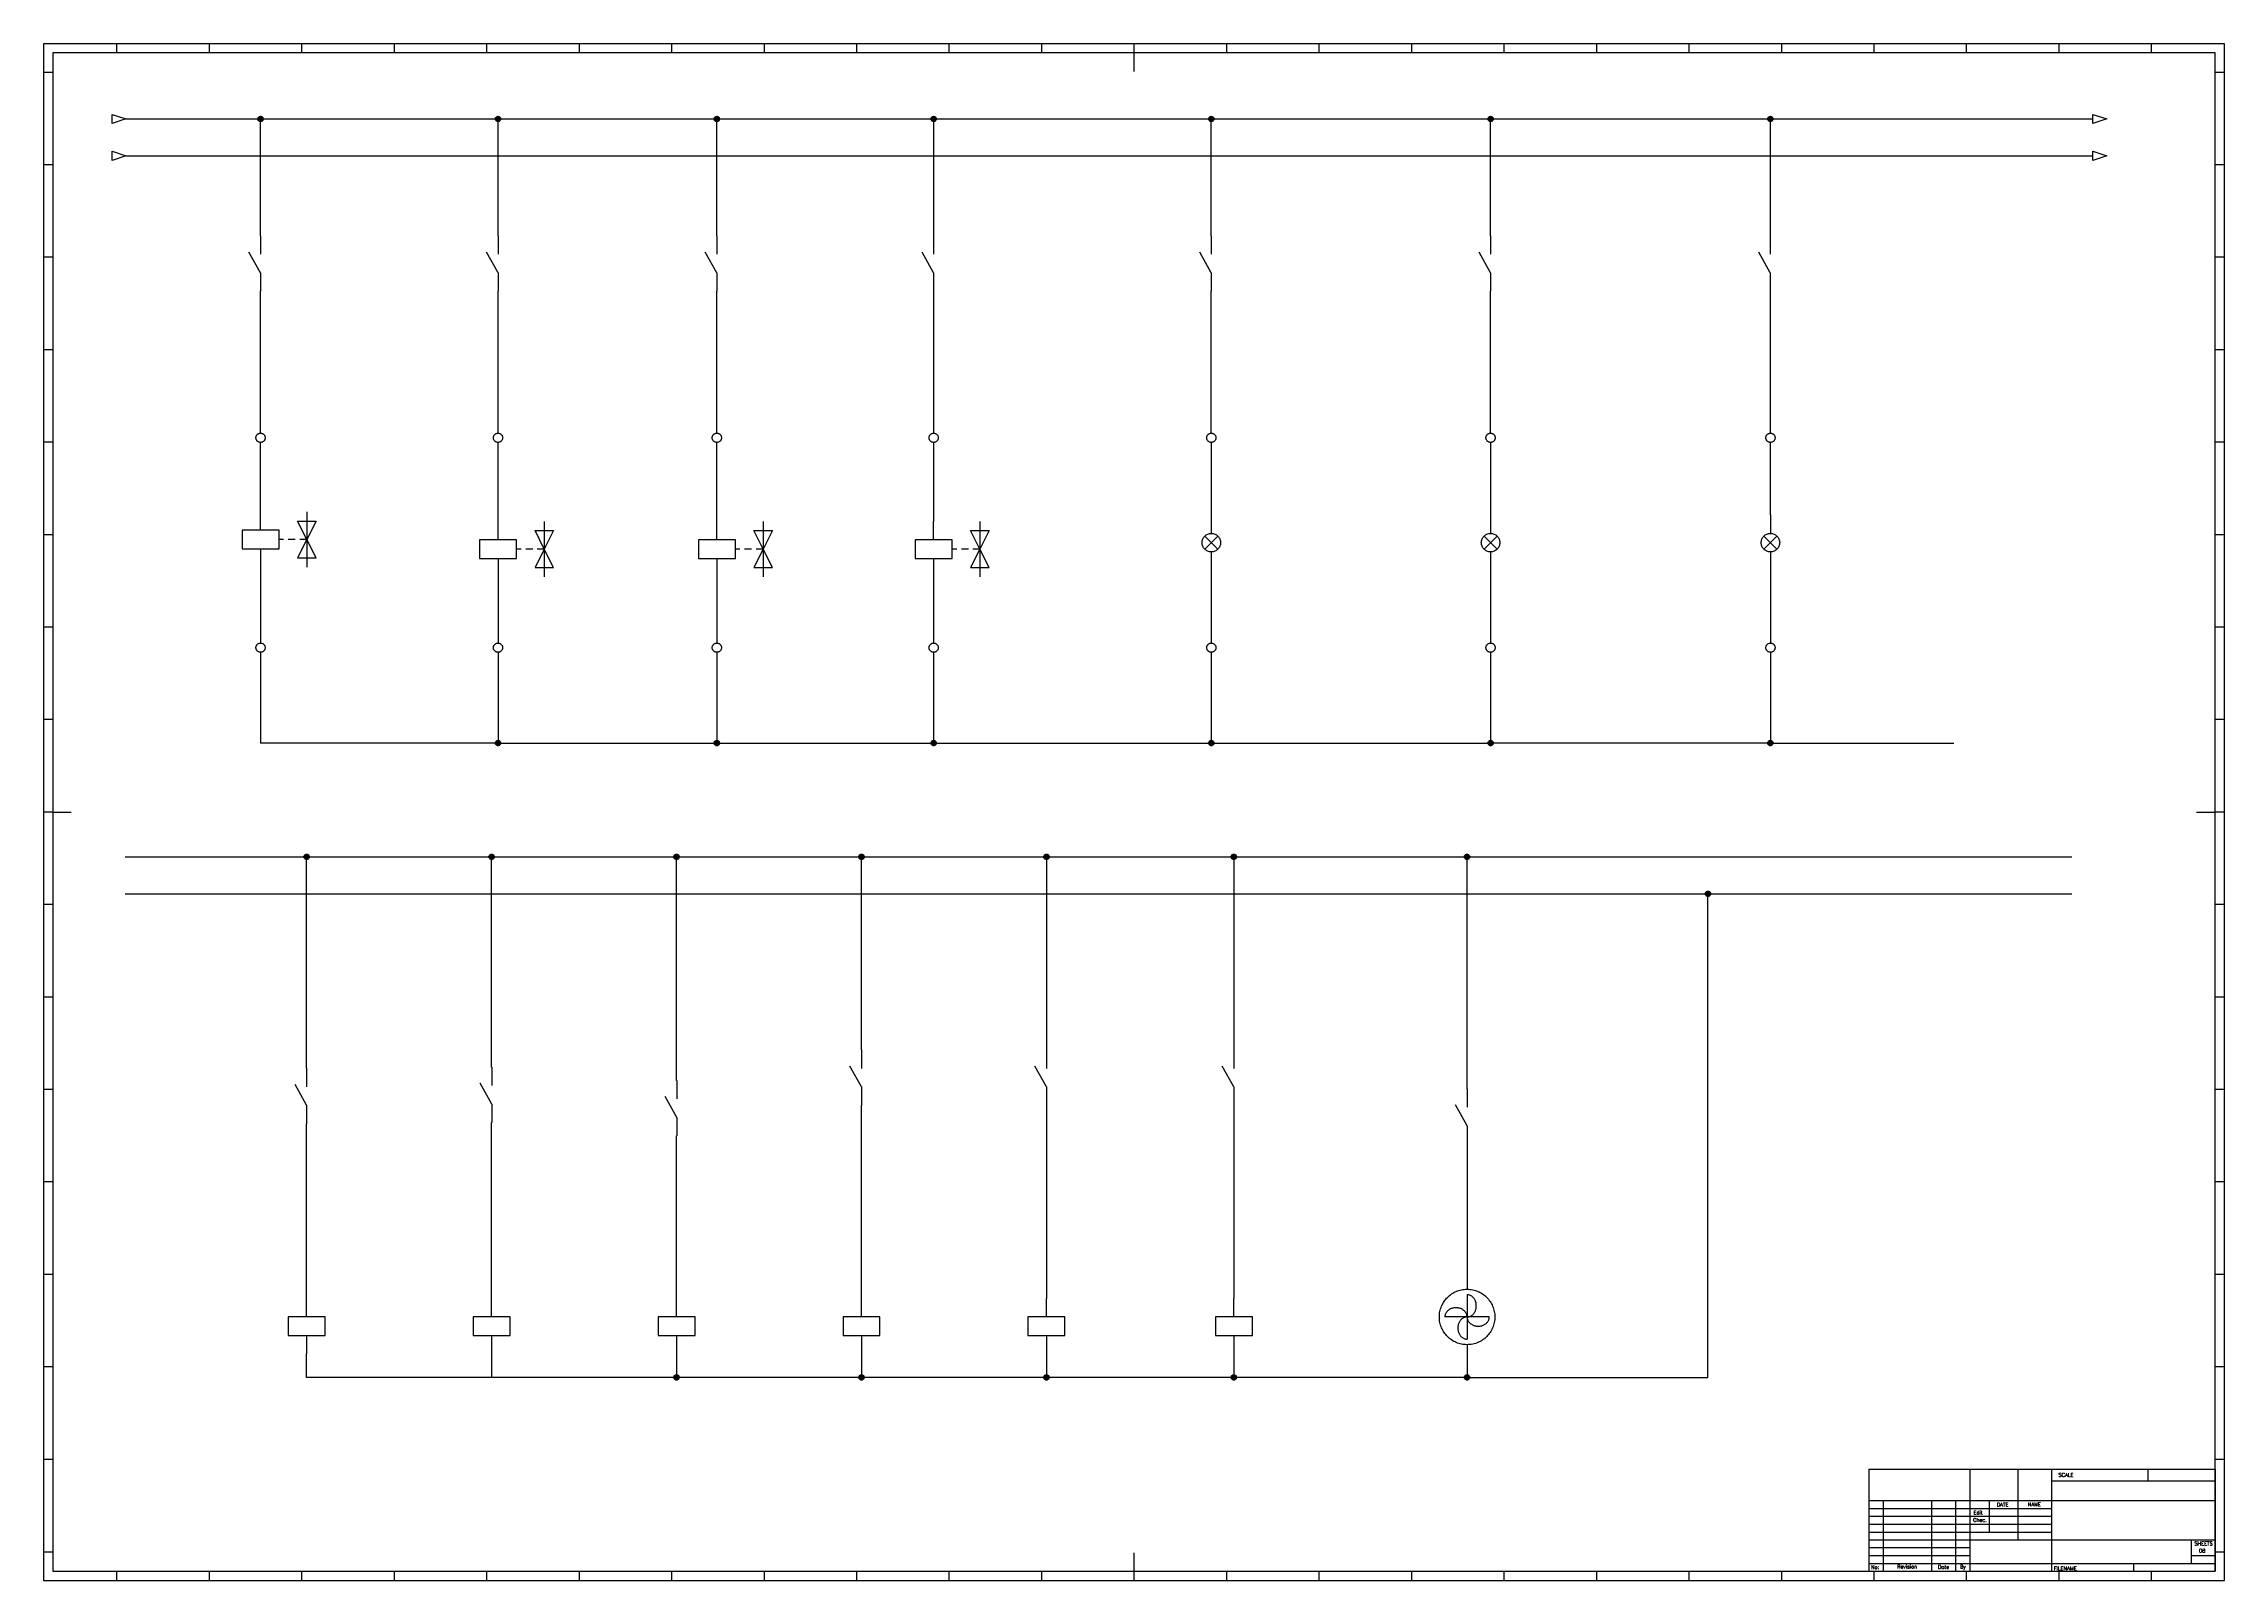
# Paper-space layout 'IEC A0 Title Block' of a CAD drawing. Header units: millimetres. Extents: x 5 to 1184, y 5 to 836.
# The model-space entities are those that its viewports show. They can reach past a viewport. Long polylines and large blocks are cut down to what shows.
import ezdxf
from ezdxf.enums import TextEntityAlignment as Align

# ---------------------------------------------------------------- set-up
doc = ezdxf.new("R2010")
doc.units = ezdxf.units.MM
doc.header["$LTSCALE"] = 12
for name, color, linetype in [('025', 1, 'Continuous'), ('035', 5, 'Continuous'), ('07', 7, 'Continuous'), ('DESC', 1, 'Continuous'), ('MISC', 2, 'Continuous'), ('RED_2.5mm^2', 1, 'Continuous'), ('SYMS', 7, 'Continuous'), ('TAGS', 51, 'Continuous'), ('WIRENO', 70, 'Continuous'), ('WIREREF', 61, 'Continuous'), ('WIREREF_DEST', 7, 'Continuous'), ('XREF', 7, 'Continuous'), ('XREFCHILD', 134, 'Continuous')]:
    doc.layers.add(name, color=color, linetype=linetype)
doc.styles.add('ISO Proportional', font='isocp.shx')
doc.styles.add('WD', font='romans.shx')
doc.styles.add('WD_IEC', font='ISOCP2.shx', dxfattribs={"width": 0.9, "height": 4})

psp = doc.layouts.new('IEC A0 Title Block')

msp = doc.modelspace()

# ---------------------------------------------------------------- texts
at = {"layer": 'XREF', "char_height": 5, "attachment_point": 1, "style": 'WD_IEC'}
for s, insert in [('{\\Fmonotxt.shx|c0;\\H0.67x;  }{\\Facaderef.shx|c0;-O-} {\\Fmonotxt.shx|c0;\\H0.67x; } 2.1\\P{\\Fmonotxt.shx|c0;\\H0.67x;  }{\\Facaderef.shx|c0;-O-} {\\Fmonotxt.shx|c0;\\H0.67x; } 2.1\\P{\\Fmonotxt.shx|c0;\\H0.67x;  }{\\Facaderef.shx|c0;-O-} {\\Fmonotxt.shx|c0;\\H0.67x; } 2.1', (139.2, 119.4)), ('{\\Fmonotxt.shx|c0;\\H0.67x;  }{\\Facaderef.shx|c0;-O-} {\\Fmonotxt.shx|c0;\\H0.67x; } 2.3', (239.2, 119.4)), ('{\\Fmonotxt.shx|c0;\\H0.67x;  }{\\Facaderef.shx|c0;-O-} {\\Fmonotxt.shx|c0;\\H0.67x; } 2.5\\P{\\Fmonotxt.shx|c0;\\H0.67x;  }{\\Facaderef.shx|c0;-O-} {\\Fmonotxt.shx|c0;\\H0.67x; } 2.5\\P{\\Fmonotxt.shx|c0;\\H0.67x;  }{\\Facaderef.shx|c0;-O-} {\\Fmonotxt.shx|c0;\\H0.67x; } 2.5', (339.2, 119.4)), ('{\\Fmonotxt.shx|c0;\\H0.67x;  }{\\Facaderef.shx|c0;-O-} {\\Fmonotxt.shx|c0;\\H0.67x; } 2.8', (539.2, 119.4))]:
    msp.add_mtext(s, dxfattribs=dict(at, insert=insert))
at = {"layer": 'XREF', "color": 0, "insert": (640.5, 119.4), "char_height": 5, "attachment_point": 1, "style": 'WD_IEC'}
msp.add_mtext('{\\Fmonotxt.shx|c0;\\H0.67x;  }{\\Facaderef.shx|c0;-O-} {\\Fmonotxt.shx|c0;\\H0.67x; } 2.8\\P{\\Fmonotxt.shx|c0;\\H0.67x;  }{\\Facaderef.shx|c0;-O-} {\\Fmonotxt.shx|c0;\\H0.67x; } 2.8\\P{\\Fmonotxt.shx|c0;\\H0.67x;  }{\\Facaderef.shx|c0;-O-} {\\Fmonotxt.shx|c0;\\H0.67x; } 2.8', dxfattribs=at)

# ---------------------------------------------------------------- blocks, each defined once
blk = doc.blocks.new('IEC_border_a0')
at = {"layer": '035', "color": 0}
for p, q in [((0, 841), (0, 0)), ((1189, 841), (0, 841)), ((105, 841), (105, 836)), ((1189, 0), (1189, 841)), ((44.5, 836), (44.5, 831)), ((94.5, 836), (94.5, 831)), ((144.5, 836), (144.5, 831)), ((194.5, 836), (194.5, 831)), ((244.5, 836), (244.5, 831)), ((294.5, 836), (294.5, 831)), ((344.5, 836), (344.5, 831)), ((394.5, 836), (394.5, 831)), ((444.5, 836), (444.5, 831)), ((494.5, 836), (494.5, 831)), ((544.5, 836), (544.5, 831)), ((594.5, 836), (594.5, 831)), ((644.5, 836), (644.5, 831)), ((694.5, 836), (694.5, 831)), ((744.5, 836), (744.5, 831)), ((794.5, 836), (794.5, 831)), ((844.5, 836), (844.5, 831)), ((894.5, 836), (894.5, 831)), ((944.5, 836), (944.5, 831)), ((994.5, 836), (994.5, 831)), ((1044.5, 836), (1044.5, 831)), ((1094.5, 836), (1094.5, 831)), ((1144.5, 836), (1144.5, 831)), ((10, 820.5), (5, 820.5)), ((1184, 820.5), (1179, 820.5)), ((10, 770.5), (5, 770.5)), ((1184, 770.5), (1179, 770.5)), ((10, 720.5), (5, 720.5)), ((1184, 720.5), (1179, 720.5)), ((10, 670.5), (5, 670.5)), ((1184, 670.5), (1179, 670.5)), ((10, 620.5), (5, 620.5)), ((1184, 620.5), (1179, 620.5)), ((0, 594), (5, 594)), ((10, 570.5), (5, 570.5)), ((1184, 570.5), (1179, 570.5)), ((10, 520.5), (5, 520.5)), ((1184, 520.5), (1179, 520.5)), ((10, 470.5), (5, 470.5)), ((1184, 470.5), (1179, 470.5)), ((10, 420.5), (5, 420.5)), ((1184, 420.5), (1179, 420.5)), ((1184, 420.5), (1179, 420.5)), ((10, 370.5), (5, 370.5)), ((1184, 370.5), (1179, 370.5)), ((10, 320.5), (5, 320.5)), ((1184, 320.5), (1179, 320.5)), ((0, 297), (5, 297)), ((10, 270.5), (5, 270.5)), ((1184, 270.5), (1179, 270.5)), ((1184, 270.5), (1179, 270.5)), ((10, 220.5), (5, 220.5)), ((1184, 220.5), (1179, 220.5)), ((10, 170.5), (5, 170.5)), ((1184, 170.5), (1179, 170.5)), ((10, 120.5), (5, 120.5)), ((1184, 120.5), (1179, 120.5)), ((10, 70.5), (5, 70.5)), ((1184, 70.5), (1179, 70.5)), ((10, 20.4), (5.1, 20.4)), ((1184, 20.4), (1179, 20.4)), ((0, 0), (1189, 0)), ((44.5, 10), (44.5, 5)), ((94.5, 10), (94.5, 5)), ((144.5, 10), (144.5, 5)), ((194.5, 10), (194.5, 5)), ((210, 0), (210, 5)), ((244.5, 10), (244.5, 5)), ((294.5, 10), (294.5, 5)), ((344.5, 10), (344.5, 5)), ((394.5, 10), (394.5, 5)), ((400, 0), (400, 5)), ((444.5, 10), (444.5, 5)), ((494.5, 10), (494.5, 5)), ((544.5, 10), (544.5, 5)), ((590, 0), (590, 5)), ((594.5, 10), (594.5, 5)), ((644.5, 10), (644.5, 5)), ((694.5, 10), (694.5, 5)), ((744.5, 10), (744.5, 5)), ((744.5, 10), (744.5, 5)), ((794.5, 10), (794.5, 5)), ((794.5, 0), (794.5, 5)), ((844.5, 10), (844.5, 5)), ((894.5, 10), (894.5, 5)), ((944.5, 10), (944.5, 5)), ((994.5, 10), (994.5, 5)), ((999, 0), (999, 5)), ((1044.5, 10), (1044.5, 5)), ((1094.5, 10), (1094.5, 5)), ((1144.5, 10), (1144.5, 5))]:
    blk.add_line(p, q, dxfattribs=at)
blk.add_lwpolyline([(10, 10), (1179, 10), (1179, 831), (10, 831)], close=True, dxfattribs=at)
at = {"layer": '07', "color": 0}
for p, q in [((594.5, 831), (594.5, 821)), ((10, 420.5), (20, 420.5)), ((1169, 420.5), (1179, 420.5)), ((594.5, 20), (594.5, 10))]:
    blk.add_line(p, q, dxfattribs=at)
blk.add_lwpolyline([(5, 5), (1184, 5), (1184, 836), (5, 836)], close=True, dxfattribs=at)
at = {"layer": '035', "color": 0, "style": 'ISO Proportional'}
for s, p in [('1', (18.3, 831.5)), ('2', (68.2, 831.5)), ('3', (118.2, 831.5)), ('4', (167.9, 831.5)), ('5', (218.3, 831.5)), ('6', (268.2, 831.5)), ('7', (318.2, 831.5)), ('8', (368.4, 831.5)), ('9', (418.5, 831.5)), ('10', (467.7, 831.5)), ('11', (517.5, 831.5)), ('12', (567.5, 831.5)), ('13', (618.4, 831.5)), ('14', (668.5, 831.5)), ('15', (717.7, 831.5)), ('16', (767.5, 831.5)), ('17', (817.7, 831.5)), ('18', (867.5, 831.5)), ('19', (917.5, 831.5)), ('20', (968.4, 831.5)), ('21', (1018.5, 831.5)), ('22', (1067.7, 831.5)), ('23', (1117.5, 831.5)), ('24', (1167.5, 831.5)), ('A', (6, 793.8)), ('A', (1180, 793.8)), ('B', (6, 743.8)), ('B', (1180, 743.8)), ('C', (6, 693.8)), ('C', (1180, 693.8)), ('D', (6, 643.8)), ('D', (1180, 643.8)), ('E', (6, 593.8)), ('E', (1180, 593.8)), ('F', (6, 543.8)), ('F', (1180, 543.8)), ('G', (6, 493.8)), ('G', (1180, 493.8)), ('H', (6, 443.8)), ('H', (1180, 443.8)), ('J', (6, 393.8)), ('J', (1180, 393.8)), ('K', (6, 343.8)), ('K', (1180, 343.8)), ('L', (6, 293.7)), ('L', (1180, 293.7)), ('M', (6, 243.7)), ('M', (1180, 243.7)), ('N', (6, 193.7)), ('N', (1180, 193.7)), ('P', (6, 143.7)), ('P', (1180, 143.7)), ('Q', (6, 93.7)), ('Q', (1180, 93.7)), ('R', (6.1, 43.7)), ('R', (1180, 43.7)), ('1', (18.3, 5.5)), ('2', (68.2, 5.5)), ('3', (118.2, 5.5)), ('4', (167.9, 5.5)), ('5', (218.3, 5.5)), ('6', (268.2, 5.5)), ('7', (318.2, 5.5)), ('8', (368.4, 5.5)), ('9', (418.5, 5.5)), ('10', (467.7, 5.5)), ('11', (517.5, 5.5)), ('12', (567.5, 5.5)), ('13', (618.4, 5.5)), ('14', (668.5, 5.5)), ('15', (717.7, 5.5)), ('16', (767.5, 5.5)), ('17', (817.7, 5.5)), ('18', (867.5, 5.5)), ('19', (917.5, 5.5)), ('20', (968.4, 5.5)), ('21', (1018.5, 5.5)), ('22', (1067.7, 5.5)), ('23', (1117.5, 5.5)), ('24', (1167.5, 5.5))]:
    blk.add_text(s, height=3.5, dxfattribs=at).set_placement(p)
blk = doc.blocks.new('IEC_tblock_a0')
at = {"layer": '035'}
for p, q in [((-106.6, 55.2), (-106.6, 17)), ((-88.4, 48.9), (0, 48.9)), ((-36.4, 55.2), (-36.4, 48.9)), ((-179.4, 38.2), (-179.4, 0)), ((-153.4, 38.2), (-153.4, 0)), ((-140.4, 38.2), (-140.4, 0)), ((-122.2, 38.2), (-122.2, 21.2)), ((-187.2, 34), (-88.4, 34)), ((-187.2, 29.8), (-88.4, 29.8)), ((-187.2, 25.5), (-88.4, 25.5)), ((-187.2, 21.2), (-88.4, 21.2)), ((-187.2, 17), (-132.6, 17)), ((-187.2, 12.8), (-132.6, 12.8)), ((-187.2, 8.5), (-132.6, 8.5)), ((-187.2, 4.2), (0, 4.2)), ((-44.2, 4.2), (-44.2, 0)), ((-13, 8.5), (0, 8.5))]:
    blk.add_line(p, q, dxfattribs=at)
at = {"layer": '07'}
for p, q in [((-187.2, 55.2), (0, 55.2)), ((-187.2, 55.2), (-187.2, 0)), ((-132.6, 55.2), (-132.6, 0)), ((-88.4, 55.2), (-88.4, 0)), ((0, 55.2), (0, 0)), ((-187.2, 38.2), (0, 38.2)), ((-132.6, 17), (0, 17)), ((-13, 17), (-13, 4.2)), ((-187.2, 0), (0, 0))]:
    blk.add_line(p, q, dxfattribs=at)
at = {"style": 'WD'}
for tag, p in [('SCALE', (-69.9, 51.1)), ('SH', (-8.7, 10.1)), ('FILENAME', (-68.1, 0.8))]:
    blk.add_attdef(tag, p, '', height=2, dxfattribs=at)
for tag, height, p in [('CKDATE', 2, (-114.9, 26.6)), ('EDDATE', 2, (-115, 30.8)), ('EDBY', 2, (-98, 30.9)), ('CKBY', 2, (-97.9, 26.3)), ('PROJDESC', 5, (-45.9, 29.2)), ('DWGDESC', 5, (-44.9, 19.7)), ('DWGNO', 3.5, (-48.5, 9.5))]:
    blk.add_attdef(tag, text='', height=height, dxfattribs=at).set_placement(p, align=Align.CENTER)
at = {"style": 'WD', "flags": 1}
blk.add_attdef('WD_TB', (-120.9, 11.9), '', height=2, dxfattribs=at)
at = {"layer": '025', "style": 'WD'}
for s, p in [('SCALE', (-80.6, 51.1)), ('NAME', (-97.7, 35.1)), ('No:', (-183.8, 1.2)), ('Revision', (-166.5, 1.5)), ('Date', (-146.8, 1.3)), ('By', (-136.3, 1.4))]:
    blk.add_text(s, height=2, dxfattribs=at).set_placement(p, align=Align.CENTER)
for s, p in [('DATE', (-118, 35)), ('Chec.', (-130.8, 26.7)), ('Edit', (-130.6, 30.7)), ('SHEETS', (-11.2, 14)), ('FILENAME', (-87.2, 0.6))]:
    blk.add_text(s, height=2, dxfattribs=at).set_placement(p)
blk = doc.blocks.new('HA1D3')
blk.add_lwpolyline([(0, 0), (-3.75, -1.25), (-3.75, 1.25)], close=True)
at = {"style": 'WD_IEC'}
blk.add_attdef('XREF', text='', height=2.5, dxfattribs=at).set_placement((-5, 0), align=Align.MIDDLE_RIGHT)
at = {"style": 'WD_IEC', "flags": 1}
blk.add_attdef('SIGCODE', text='', height=1, dxfattribs=at).set_placement((-2.5, 1.8), align=Align.RIGHT)
at = {"style": 'WD_IEC'}
for tag, p, height, flags in [('X1TERM01', (0, 0), 0.32, 1), ('WIRENO', (1.25, 1), 2.5, 8)]:
    blk.add_attdef(tag, p, '', height=height, dxfattribs=dict(at, flags=flags))
blk.add_attdef('DESC1', text='', height=2.5, dxfattribs=at).set_placement((1.25, -1), align=Align.TOP_LEFT)
blk = doc.blocks.new('WD_WNH')
at = {"linetype": 'Continuous', "style": 'WD_IEC', "width": 0.8}
blk.add_attdef('WIRENO', text='', height=2.5, dxfattribs=at).set_placement((0, 0.75), align=Align.CENTER)
at = {"style": 'WD_IEC', "flags": 1}
for tag, p in [('W08USER', (0, 0.375)), ('W04USER', (0, 0.875)), ('W05USER', (0, 0.75)), ('W09USER', (0, 0.25)), ('W03USER', (0, 1)), ('W06USER', (0, 0.625)), ('W07USER', (0, 0.5)), ('W02USER', (0, 1.125)), ('W01USER', (0, 1.25)), ('W10USER', (0, 0.125))]:
    blk.add_attdef(tag, text='', height=0.08, dxfattribs=at).set_placement(p, align=Align.CENTER)
blk = doc.blocks.new('HA1S1')
blk.add_lwpolyline([(0, 1.25), (3.75, 0), (0, -1.25)], close=True)
at = {"style": 'WD_IEC'}
for tag, height, flags, p in [('WIRENO', 2.5, 8, (-1.25, 1)), ('SIGCODE', 1, 1, (5, 1.8))]:
    blk.add_attdef(tag, text='', height=height, dxfattribs=dict(at, flags=flags)).set_placement(p, align=Align.RIGHT)
at = {"style": 'WD_IEC', "flags": 1}
blk.add_attdef('X4TERM01', (0, 0), '', height=0.32, dxfattribs=at)
at = {"style": 'WD_IEC'}
blk.add_attdef('XREF', text='', height=2.5, dxfattribs=at).set_placement((5, 0), align=Align.MIDDLE_LEFT)
blk.add_attdef('DESC1', text='', height=2.5, dxfattribs=at).set_placement((-1.25, -1), align=Align.TOP_RIGHT)
blk = doc.blocks.new('VSV1')
for p, q in [((0, 2.5), (0, 7.5)), ((12.5, 7.5), (12.5, -7.5)), ((6.25, 0), (5, 0)), ((9.38, 0), (7.5, 0)), ((12.5, 0), (10, 5)), ((10, 5), (15, 5)), ((12.5, 0), (10, -5)), ((12.5, 0), (10.62, 0)), ((15, 5), (12.5, 0)), ((15, -5), (12.5, 0)), ((0, -2.5), (0, -7.5)), ((10, -5), (15, -5))]:
    blk.add_line(p, q)
blk.add_lwpolyline([(-5, 2.5), (-5, -2.5), (5, -2.5), (5, 2.5)], close=True)
at = {"style": 'WD_IEC'}
for tag, p in [('INST', (-5.25, 11.5)), ('TAG1', (-5.25, 4.5)), ('LOC', (-5.25, 8)), ('DESC1', (-5.25, -6.85)), ('DESC3', (-5.25, -13.85)), ('DESC2', (-5.25, -10.35))]:
    blk.add_attdef(tag, text='', height=2.5, dxfattribs=at).set_placement(p, align=Align.RIGHT)
blk.add_attdef('TERM01', text='', height=2, rotation=90, dxfattribs=at).set_placement((-1, 7.5), align=Align.RIGHT)
at = {"style": 'WD_IEC', "flags": 1}
for tag, p, height in [('X2TERM01', (0, 7.5), 0.32), ('X4LINK', (-5, 0), 0.32), ('X1LINK', (12.5, 0), 0.32), ('ASSYCODE', (1, -4), 1), ('FAMILY', (1, -5.5), 1), ('X8TERM02', (0, -7.5), 0.32), ('CATDESC', (1, -7), 1)]:
    blk.add_attdef(tag, p, '', height=height, dxfattribs=at)
at = {"style": 'WD_IEC', "flags": 9}
for tag, p in [('MFG', (-6, 1)), ('CAT', (-6, -1.5))]:
    blk.add_attdef(tag, text='', height=1.5, dxfattribs=at).set_placement(p, align=Align.RIGHT)
at = {"style": 'WD_IEC'}
blk.add_attdef('TERM02', (-1, -7.5), '', height=2, rotation=90, dxfattribs=at)
at = {"lineweight": 9, "style": 'WD_IEC'}
for tag, p in [('NO', (-5.5, -16.5)), ('NC', (-5.5, -20))]:
    blk.add_attdef(tag, text='', height=2.5, dxfattribs=at).set_placement(p, align=Align.TOP_RIGHT)
for tag, p in [('XREFNO', (-4, -16.5)), ('XREFNC', (-4, -20)), ('WDTAGALT', (-3.88, -23.13))]:
    blk.add_attdef(tag, text='', height=2.5, dxfattribs=at).set_placement(p, align=Align.TOP_LEFT)
blk = doc.blocks.new('VCR21')
for p, q in [((0, 7.5), (0, 2.5)), ((0, -2.5), (-3.12, 3.12)), ((0, -2.5), (0, -7.5))]:
    blk.add_line(p, q)
at = {"style": 'WD_IEC'}
for tag, p in [('INST', (-5.25, 6.75)), ('LOC', (-5.25, 3.75)), ('TAG2', (-5.25, 0.75)), ('DESC1', (-5.25, -6.75)), ('XREF', (-5.25, -3.75)), ('DESC3', (-5.25, -12.75)), ('DESC2', (-5.25, -9.75))]:
    blk.add_attdef(tag, text='', height=2.5, dxfattribs=at).set_placement(p, align=Align.RIGHT)
blk.add_attdef('TERM01', text='', height=2, rotation=90, dxfattribs=at).set_placement((-1, 7.5), align=Align.RIGHT)
at = {"style": 'WD_IEC', "flags": 1}
for tag, p, height in [('X2TERM01', (0, 7.5), 0.32), ('X4LINK', (-2.75, 0), 0.32), ('X1LINK', (-0.5, 0), 0.32), ('CONTACT', (4, -3.5), 1), ('FAMILY', (4, -5), 1), ('COMMON', (5.25, -4.75), 1), ('X8TERM02', (0, -7.5), 0.32)]:
    blk.add_attdef(tag, p, '', height=height, dxfattribs=at)
at = {"style": 'WD_IEC'}
blk.add_attdef('TERM02', (-1, -7.5), '', height=2, rotation=90, dxfattribs=at)
blk = doc.blocks.new('VT0002')
blk.add_circle((0, 0), 1.25)
at = {"style": 'WD_IEC'}
for tag, p in [('INST', (-2.25, 6.5)), ('LOC', (-2.25, 3.5)), ('DESC1', (-2.25, -6.25)), ('DESC3', (-2.25, -12.25)), ('DESC2', (-2.25, -9.25))]:
    blk.add_attdef(tag, text='', height=2.5, dxfattribs=at).set_placement(p, align=Align.RIGHT)
at = {"style": 'WD_IEC', "flags": 1}
for tag, p, height in [('ASSYCODE', (2.75, 10.75), 1), ('CATDESC', (2.75, 9.25), 1), ('MFG', (2.75, 7.25), 1.5), ('CAT', (2.75, 4.75), 1.5), ('X4PIN01', (-1.25, 1), 0.25), ('X4TERM01', (-1.25, 0), 0.25), ('X4TERMDESC01', (-1.25, 0.5), 0.4), ('STRIPSEQ', (0, 0), 0.025), ('X2PIN01', (0, 2.25), 0.25), ('X2TERM01', (0, 1.25), 0.25), ('X8PIN01', (0, -0.25), 0.25), ('X2TERMDESC01', (0, 1.75), 0.4), ('X1PIN01', (1.25, 1), 0.25), ('X1TERM01', (1.25, 0), 0.25), ('X1TERMDESC01', (1.25, 0.5), 0.4), ('LINKTERM', (0, -0.04), 0.025), ('X8TERM01', (0, -1.25), 0.25), ('X8TERMDESC01', (0, -0.75), 0.4)]:
    blk.add_attdef(tag, p, '', height=height, dxfattribs=at)
at = {"style": 'WD_IEC', "flags": 8}
for tag, height, p in [('TAGSTRIP', 2.5, (-2.25, 0.5)), ('TERM01', 2, (-2.25, -3.25))]:
    blk.add_attdef(tag, text='', height=height, dxfattribs=at).set_placement(p, align=Align.RIGHT)
blk = doc.blocks.new('WDDOT')
for radius in [0.72, 0.449, 0.223]:
    blk.add_circle((0, 0), radius)
blk = doc.blocks.new('WD_WNV')
at = {"linetype": 'Continuous', "style": 'WD_IEC', "width": 0.8}
blk.add_attdef('WIRENO', text='', height=2.5, dxfattribs=at).set_placement((-1.6, 0), align=Align.MIDDLE_RIGHT)
at = {"style": 'WD_IEC', "flags": 1}
for tag, p in [('W08USER', (-1, 0.375)), ('W04USER', (-1, 0.875)), ('W05USER', (-1, 0.75)), ('W09USER', (-1, 0.25)), ('W03USER', (-1, 1)), ('W06USER', (-1, 0.625)), ('W07USER', (-1, 0.5)), ('W02USER', (-1, 1.125)), ('W01USER', (-1, 1.25)), ('W10USER', (-1, 0.125))]:
    blk.add_attdef(tag, text='', height=0.08, dxfattribs=at).set_placement(p, align=Align.CENTER)
blk = doc.blocks.new('VLT1Y')
for p, q in [((0, 7.5), (0, 2.5)), ((-1.77, -1.77), (1.77, 1.77)), ((1.77, -1.77), (-1.77, 1.77)), ((0, -2.5), (0, -7.5))]:
    blk.add_line(p, q)
blk.add_circle((0, 0), 2.5)
at = {"style": 'WD_IEC'}
for tag, p in [('INST', (-5.5, 10.25)), ('LOC', (-5.5, 6.75)), ('TAG1', (-5.5, 3.25)), ('DESC1', (-5.5, -6.35)), ('DESC3', (-5.5, -13.35)), ('DESC2', (-5.5, -9.85))]:
    blk.add_attdef(tag, text='', height=2.5, dxfattribs=at).set_placement(p, align=Align.RIGHT)
blk.add_attdef('TERM01', text='', height=2, rotation=90, dxfattribs=at).set_placement((-1, 7.5), align=Align.RIGHT)
at = {"style": 'WD_IEC', "flags": 1}
for tag, p, height in [('X2TERM01', (0, 7.5), 0.32), ('X4LINK', (-3, 0), 0.32), ('X1LINK', (3, 0), 0.32), ('ASSYCODE', (1, -4), 1), ('FAMILY', (1, -5.5), 1), ('X8TERM02', (0, -7.5), 0.32), ('CATDESC', (1, -7), 1)]:
    blk.add_attdef(tag, p, '', height=height, dxfattribs=at)
at = {"style": 'WD_IEC', "flags": 9}
for tag, p in [('MFG', (-6, -0.25)), ('CAT', (-6, -2.75))]:
    blk.add_attdef(tag, text='', height=1.5, dxfattribs=at).set_placement(p, align=Align.RIGHT)
at = {"style": 'WD_IEC'}
blk.add_attdef('TERM02', (-1, -7.5), '', height=2, rotation=90, dxfattribs=at)
at = {"lineweight": 13, "style": 'WD_IEC'}
blk.add_attdef('COLOR', text='', height=2.5, dxfattribs=at).set_placement((3.75, 0), align=Align.MIDDLE_LEFT)
at = {"lineweight": 15, "style": 'WD_IEC'}
for tag, p in [('XREF', (-5.5, -18)), ('WDTAGALT', (-5.5, -21.5))]:
    blk.add_attdef(tag, text='', height=2.5, dxfattribs=at).set_placement(p, align=Align.RIGHT)
blk = doc.blocks.new('VLT1G')
for p, q in [((0, 7.5), (0, 2.5)), ((-1.77, -1.77), (1.77, 1.77)), ((1.77, -1.77), (-1.77, 1.77)), ((0, -2.5), (0, -7.5))]:
    blk.add_line(p, q)
blk.add_circle((0, 0), 2.5)
at = {"style": 'WD_IEC'}
for tag, p in [('INST', (-5.5, 10.25)), ('LOC', (-5.5, 6.75)), ('TAG1', (-5.5, 3.25)), ('DESC1', (-5.5, -6.35)), ('DESC3', (-5.5, -13.35)), ('DESC2', (-5.5, -9.85))]:
    blk.add_attdef(tag, text='', height=2.5, dxfattribs=at).set_placement(p, align=Align.RIGHT)
blk.add_attdef('TERM01', text='', height=2, rotation=90, dxfattribs=at).set_placement((-1, 7.5), align=Align.RIGHT)
at = {"style": 'WD_IEC', "flags": 1}
for tag, p, height in [('X2TERM01', (0, 7.5), 0.32), ('X4LINK', (-3, 0), 0.32), ('X1LINK', (3, 0), 0.32), ('ASSYCODE', (1, -4), 1), ('FAMILY', (1, -5.5), 1), ('X8TERM02', (0, -7.5), 0.32), ('CATDESC', (1, -7), 1)]:
    blk.add_attdef(tag, p, '', height=height, dxfattribs=at)
at = {"style": 'WD_IEC', "flags": 9}
for tag, p in [('MFG', (-6, -0.25)), ('CAT', (-6, -2.75))]:
    blk.add_attdef(tag, text='', height=1.5, dxfattribs=at).set_placement(p, align=Align.RIGHT)
at = {"style": 'WD_IEC'}
blk.add_attdef('TERM02', (-1, -7.5), '', height=2, rotation=90, dxfattribs=at)
at = {"lineweight": 13, "style": 'WD_IEC'}
blk.add_attdef('COLOR', text='', height=2.5, dxfattribs=at).set_placement((3.75, 0), align=Align.MIDDLE_LEFT)
at = {"lineweight": 15, "style": 'WD_IEC'}
for tag, p in [('XREF', (-5.5, -18)), ('WDTAGALT', (-5.5, -21))]:
    blk.add_attdef(tag, text='', height=2.5, dxfattribs=at).set_placement(p, align=Align.RIGHT)
blk = doc.blocks.new('VLT1R')
for p, q in [((0, 7.5), (0, 2.5)), ((-1.77, -1.77), (1.77, 1.77)), ((1.77, -1.77), (-1.77, 1.77)), ((0, -2.5), (0, -7.5))]:
    blk.add_line(p, q)
blk.add_circle((0, 0), 2.5)
at = {"style": 'WD_IEC'}
for tag, p in [('INST', (-5.5, 10.25)), ('LOC', (-5.5, 6.75)), ('TAG1', (-5.5, 3.25)), ('DESC1', (-5.5, -6.35)), ('DESC3', (-5.5, -13.35)), ('DESC2', (-5.5, -9.85))]:
    blk.add_attdef(tag, text='', height=2.5, dxfattribs=at).set_placement(p, align=Align.RIGHT)
blk.add_attdef('TERM01', text='', height=2, rotation=90, dxfattribs=at).set_placement((-1, 7.5), align=Align.RIGHT)
at = {"style": 'WD_IEC', "flags": 1}
for tag, p, height in [('X2TERM01', (0, 7.5), 0.32), ('X4LINK', (-3, 0), 0.32), ('X1LINK', (3, 0), 0.32), ('ASSYCODE', (1, -4), 1), ('FAMILY', (1, -5.5), 1), ('X8TERM02', (0, -7.5), 0.32), ('CATDESC', (1, -7), 1)]:
    blk.add_attdef(tag, p, '', height=height, dxfattribs=at)
at = {"style": 'WD_IEC', "flags": 9}
for tag, p in [('MFG', (-6, -0.25)), ('CAT', (-6, -2.75))]:
    blk.add_attdef(tag, text='', height=1.5, dxfattribs=at).set_placement(p, align=Align.RIGHT)
at = {"style": 'WD_IEC'}
blk.add_attdef('TERM02', (-1, -7.5), '', height=2, rotation=90, dxfattribs=at)
at = {"lineweight": 13, "style": 'WD_IEC'}
blk.add_attdef('COLOR', text='', height=2.5, dxfattribs=at).set_placement((3.75, 0), align=Align.MIDDLE_LEFT)
at = {"lineweight": 15, "style": 'WD_IEC'}
for tag, p in [('XREF', (-5.5, -18)), ('WDTAGALT', (-5.5, -22))]:
    blk.add_attdef(tag, text='', height=2.5, dxfattribs=at).set_placement(p, align=Align.RIGHT)
blk = doc.blocks.new('VMS1')
for p, q in [((0, 2.5), (0, 7.5)), ((0, -2.5), (0, -7.5))]:
    blk.add_line(p, q)
blk.add_lwpolyline([(-5, 2.5), (-5, -2.5), (5, -2.5), (5, 2.5)], close=True)
at = {"style": 'WD_IEC'}
for tag, p in [('INST', (-5.25, 10.5)), ('TAG1', (-5.25, 4.5)), ('LOC', (-5.25, 7.5)), ('DESC1', (-5.25, -6.85)), ('DESC3', (-5.25, -12.85)), ('DESC2', (-5.25, -9.85))]:
    blk.add_attdef(tag, text='', height=2.5, dxfattribs=at).set_placement(p, align=Align.RIGHT)
blk.add_attdef('TERM01', text='', height=2, rotation=90, dxfattribs=at).set_placement((-1, 7.5), align=Align.RIGHT)
at = {"style": 'WD_IEC', "flags": 1}
for tag, p, height in [('X2TERM01', (0, 7.5), 0.32), ('X4LINK', (-5, 0), 0.32), ('X1LINK', (5, 0), 0.32), ('ASSYCODE', (1, -4), 1), ('FAMILY', (1, -5.5), 1), ('X8TERM02', (0, -7.5), 0.32), ('CATDESC', (1, -7), 1)]:
    blk.add_attdef(tag, p, '', height=height, dxfattribs=at)
at = {"style": 'WD_IEC', "flags": 9}
for tag, p in [('MFG', (-6, 1)), ('CAT', (-6, -1.5))]:
    blk.add_attdef(tag, text='', height=1.5, dxfattribs=at).set_placement(p, align=Align.RIGHT)
at = {"style": 'WD_IEC'}
blk.add_attdef('TERM02', (-1, -7.5), '', height=2, rotation=90, dxfattribs=at)
at = {"lineweight": 9, "style": 'WD_IEC'}
for tag, p in [('NO', (-5.5, -16.5)), ('NC', (-5.5, -19.5))]:
    blk.add_attdef(tag, text='', height=2.5, dxfattribs=at).set_placement(p, align=Align.TOP_RIGHT)
for tag, p in [('XREFNO', (-4, -16.5)), ('XREFNC', (-4, -19.5))]:
    blk.add_attdef(tag, text='', height=2.5, dxfattribs=at).set_placement(p, align=Align.TOP_LEFT)
blk = doc.blocks.new('VMO12')
blk.add_circle((0, 0), 7.5)
at = {"style": 'WD_IEC'}
for tag, p in [('INST', (-10.5, 15.25)), ('LOC', (-10.5, 11.75)), ('DESC1', (-10.5, 4)), ('TAG1', (-10.5, 8.25)), ('DESC2', (-10.5, 0.5)), ('RATING1', (-10.5, -6.5)), ('DESC3', (-10.5, -3)), ('RATING3', (-10.5, -13.5)), ('RATING2', (-10.5, -10))]:
    blk.add_attdef(tag, text='', height=2.5, dxfattribs=at).set_placement(p, align=Align.RIGHT)
blk.add_attdef('TERM01', (-1, 7.48), '', height=2, rotation=90, dxfattribs=at)
at = {"style": 'WD_IEC', "flags": 1}
for tag, p, height in [('MFG', (2.75, 11.5), 1.5), ('X2TERM01', (0, 7.5), 0.32), ('CAT', (2.75, 9), 1.5), ('X4LINK', (-7.5, 0), 0.32), ('X1LINK', (7.5, 0), 0.32), ('X0TERM03', (5.3, -5.3), 0.32), ('X8TERM02', (0, -7.5), 0.32), ('ASSYCODE', (1, -9), 1), ('FAMILY', (1, -10.5), 1), ('CATDESC', (1, -12), 1)]:
    blk.add_attdef(tag, p, '', height=height, dxfattribs=at)
at = {"style": 'WD_IEC'}
for tag, p in [('M', (-0.2, 1.24)), ('1~', (-0.17, -3.35))]:
    blk.add_attdef(tag, text='', height=2.5, dxfattribs=at).set_placement(p, align=Align.CENTER)
at = {"linetype": 'Continuous', "style": 'WD_IEC'}
blk.add_attdef('TERM03', text='', height=2, dxfattribs=at).set_placement((7.55, -5.55), align=Align.MIDDLE_LEFT)
at = {"style": 'WD_IEC'}
blk.add_attdef('TERM02', text='', height=2, rotation=90, dxfattribs=at).set_placement((-0.9, -7.98), align=Align.RIGHT)
at = {"lineweight": 15, "style": 'WD_IEC'}
blk.add_attdef('XREF', text='', height=2.5, dxfattribs=at).set_placement((-10.5, -17), align=Align.RIGHT)

# ---------------------------------------------------------------- linework, layer by layer
at = {"color": 0}
for p, q in [((774.6, 164.4), (774.6, 140.4)), ((786.6, 152.4), (762.6, 152.4))]:
    msp.add_line(p, q, dxfattribs=at)
for centre, major_axis in [((768.6, 152.4), (6, 0)), ((774.6, 158.4), (0, -6)), ((774.6, 146.4), (0, 6)), ((780.6, 152.4), (-6, 0))]:
    msp.add_ellipse(centre, major_axis=major_axis, ratio=0.833333, start_param=0, end_param=3.141593, dxfattribs=at)
at = {"layer": 'RED_2.5mm^2'}
for p, q in [((49.5, 800.2), (1112.9, 800.2)), ((369, 737), (369, 800.2)), ((636.3, 625.3), (636.3, 586.1)), ((787.3, 625.3), (787.3, 586.1)), ((369, 511.8), (369, 462.7)), ((939.3, 462.7), (787.3, 462.7)), ((939.3, 462.7), (1037.7, 462.7)), ((648.5, 401.2), (648.5, 296.8)), ((774.6, 275.8), (774.6, 401.2)), ((904.8, 119.7), (904.8, 381.2)), ((648.5, 266.8), (648.5, 162.4)), ((648.5, 132.4), (648.5, 119.7)), ((774.6, 119.7), (904.8, 119.7))]:
    msp.add_line(p, q, dxfattribs=at)
at = {"layer": 'RED_2.5mm^2', "color": 0}
for p, q in [((122.3, 737), (122.3, 800.2)), ((250.7, 737), (250.7, 800.2)), ((486.2, 800.2), (486.2, 737)), ((636.3, 737), (636.3, 800.2)), ((787.3, 737), (787.3, 800.2)), ((938.6, 737), (938.6, 800.2)), ((49.5, 780.2), (1112.9, 780.2)), ((122.3, 630.3), (122.3, 707)), ((250.7, 630.3), (250.7, 707)), ((369, 630.3), (369, 707)), ((486.2, 707), (486.2, 630.3)), ((636.3, 630.3), (636.3, 707)), ((787.3, 630.3), (787.3, 707)), ((938.6, 630.3), (938.6, 707)), ((122.3, 587.8), (122.3, 625.3)), ((250.7, 582.6), (250.7, 625.3)), ((369, 582.6), (369, 625.3)), ((486.2, 625.3), (486.2, 582.6)), ((938.6, 586.1), (938.6, 625.3)), ((122.3, 557.8), (122.3, 516.8)), ((636.3, 556.1), (636.3, 516.8)), ((787.3, 556.1), (787.3, 516.8)), ((938.6, 556.1), (938.6, 516.8)), ((250.7, 552.6), (250.7, 516.8)), ((369, 552.6), (369, 516.8)), ((486.2, 552.6), (486.2, 516.8)), ((122.3, 511.8), (122.3, 462.7)), ((250.7, 511.8), (250.7, 462.7)), ((486.2, 511.8), (486.2, 462.7)), ((636.3, 511.8), (636.3, 462.7)), ((787.3, 511.8), (787.3, 462.7)), ((938.6, 511.8), (938.6, 462.7)), ((250.7, 462.7), (122.3, 462.7)), ((250.7, 462.7), (787.3, 462.7)), ((49.2, 401.2), (1101.6, 401.2)), ((147.2, 286.9), (147.2, 401.2)), ((247.2, 287.5), (247.2, 401.2)), ((347.2, 280.3), (347.2, 401.2)), ((447.2, 296.8), (447.2, 401.2)), ((547.2, 401.2), (547.2, 296.8)), ((49.2, 381.2), (1101.6, 381.2)), ((447.2, 162.4), (447.2, 266.8)), ((547.2, 266.8), (547.2, 162.4)), ((147.2, 162.4), (147.2, 256.9)), ((247.2, 162.4), (247.2, 257.5)), ((347.2, 162.4), (347.2, 250.3)), ((774.6, 245.8), (774.6, 167.4)), ((147.2, 119.7), (147.2, 132.4)), ((247.2, 132.4), (247.2, 119.7)), ((347.2, 132.4), (347.2, 119.7)), ((447.2, 132.4), (447.2, 119.7)), ((547.2, 132.4), (547.2, 119.7)), ((774.6, 137.4), (774.6, 119.7)), ((647.2, 119.7), (147.2, 119.7)), ((774.6, 119.7), (647.2, 119.7))]:
    msp.add_line(p, q, dxfattribs=at)

# ---------------------------------------------------------------- block references
msp.add_blockref('IEC_border_a0', (0, 4.9))
ref = msp.add_blockref('IEC_tblock_a0', (1179, 14.9))
ref.add_attrib('SH', '08', (1170.3, 25), dxfattribs={"height": 2, "style": 'WD'})
at = {"layer": 'SYMS'}
ref = msp.add_blockref('HA1D3', (49.5, 800.2), dxfattribs=dict(at, xscale=2, yscale=2, zscale=2))
ref.add_attrib('XREF', '09.23', dxfattribs={"layer": 'XREF', "height": 7.5, "style": 'WD_IEC'}).set_placement((39.5, 800.2), align=Align.MIDDLE_RIGHT)
ref.add_attrib('WIRENO', '+24V', (52, 802.2), dxfattribs={"layer": 'WIREREF_DEST', "height": 7.5, "style": 'WD_IEC', "flags": 8})
ref = msp.add_blockref('HA1S1', (1112.9, 800.2), dxfattribs=dict(at, xscale=2, yscale=2, zscale=2))
ref.add_attrib('XREF', '11.0,11.1', dxfattribs={"layer": 'XREF', "height": 7.5, "style": 'WD_IEC'}).set_placement((1122.9, 800.2), align=Align.MIDDLE_LEFT)
ref.add_attrib('WIRENO', '+24V', dxfattribs={"layer": 'WIREREF', "height": 7.5, "style": 'WD_IEC', "flags": 8}).set_placement((1110.4, 802.2), align=Align.RIGHT)
at = {"layer": 'SYMS', "xscale": 2, "yscale": 2, "zscale": 2}
for p in [(122.3, 800.2), (250.7, 800.2), (369, 800.2), (486.2, 800.2), (250.7, 462.7), (369, 462.7), (787.3, 462.7), (774.6, 401.2), (904.8, 381.2), (648.5, 119.7), (774.6, 119.7)]:
    msp.add_blockref('WDDOT', p, dxfattribs=at)
at = {"layer": 'SYMS', "color": 0, "xscale": 2, "yscale": 2, "zscale": 2}
for p in [(636.3, 800.2), (787.3, 800.2), (938.6, 800.2), (486.2, 462.7), (636.3, 462.7), (938.6, 462.7), (147.2, 401.2), (247.2, 401.2), (347.2, 401.2), (447.2, 401.2), (547.2, 401.2), (648.5, 401.2), (347.2, 119.7), (447.2, 119.7), (547.2, 119.7)]:
    msp.add_blockref('WDDOT', p, dxfattribs=at)
at = {"layer": 'SYMS'}
ref = msp.add_blockref('HA1D3', (49.5, 780.2), dxfattribs=dict(at, xscale=2, yscale=2, zscale=2))
ref.add_attrib('XREF', '09.23', dxfattribs={"layer": 'XREF', "height": 7.5, "style": 'WD_IEC'}).set_placement((39.5, 780.2), align=Align.MIDDLE_RIGHT)
ref.add_attrib('WIRENO', '0V', (52, 782.2), dxfattribs={"layer": 'WIREREF_DEST', "height": 7.5, "style": 'WD_IEC', "flags": 8})
ref = msp.add_blockref('HA1S1', (1112.9, 780.2), dxfattribs=dict(at, xscale=2, yscale=2, zscale=2))
ref.add_attrib('XREF', '11.0,11.1', dxfattribs={"layer": 'XREF', "height": 7.5, "style": 'WD_IEC'}).set_placement((1122.9, 780.2), align=Align.MIDDLE_LEFT)
ref.add_attrib('WIRENO', '0V', dxfattribs={"layer": 'WIREREF', "height": 7.5, "style": 'WD_IEC', "flags": 8}).set_placement((1110.4, 782.2), align=Align.RIGHT)
at = {"layer": 'SYMS', "color": 0}
ref = msp.add_blockref('VCR21', (122.3, 722), dxfattribs=dict(at, xscale=2, yscale=2, zscale=2))
ref.add_attrib('XREF', '6.3', dxfattribs={"layer": 'XREFCHILD', "height": 7, "style": 'WD_IEC'}).set_placement((109.2, 705.7), align=Align.RIGHT)
ref.add_attrib('TAG2', 'K9', dxfattribs={"layer": 'TAGS', "height": 7.5, "style": 'WD_IEC'}).set_placement((111.8, 723.5), align=Align.RIGHT)
ref = msp.add_blockref('VCR21', (250.7, 722), dxfattribs=dict(at, xscale=2, yscale=2, zscale=2))
ref.add_attrib('XREF', '6.5', dxfattribs={"layer": 'XREFCHILD', "height": 7, "style": 'WD_IEC'}).set_placement((240.2, 705.7), align=Align.RIGHT)
ref.add_attrib('TAG2', 'K10', dxfattribs={"layer": 'TAGS', "height": 7.5, "style": 'WD_IEC'}).set_placement((240.2, 723.5), align=Align.RIGHT)
ref = msp.add_blockref('VCR21', (369, 722), dxfattribs=dict(at, xscale=2, yscale=2, zscale=2))
ref.add_attrib('XREF', '6.6', dxfattribs={"layer": 'XREFCHILD', "height": 7, "style": 'WD_IEC'}).set_placement((340.9, 680.4), align=Align.RIGHT)
ref.add_attrib('TAG2', 'K11', dxfattribs={"layer": 'TAGS', "height": 7.5, "style": 'WD_IEC'}).set_placement((358.5, 723.5), align=Align.RIGHT)
ref = msp.add_blockref('VCR21', (486.2, 722), dxfattribs=dict(at, xscale=2, yscale=2, zscale=2))
ref.add_attrib('XREF', '7.6', dxfattribs={"layer": 'XREFCHILD', "height": 7, "style": 'WD_IEC'}).set_placement((459, 673.9), align=Align.RIGHT)
ref.add_attrib('TAG2', 'K16', dxfattribs={"layer": 'TAGS', "height": 7.5, "style": 'WD_IEC'}).set_placement((475.7, 723.5), align=Align.RIGHT)
ref = msp.add_blockref('VCR21', (636.3, 722), dxfattribs=dict(at, xscale=2, yscale=2, zscale=2))
ref.add_attrib('XREF', '7.2', dxfattribs={"layer": 'XREFCHILD', "height": 7, "style": 'WD_IEC'}).set_placement((609.1, 673.9), align=Align.RIGHT)
ref.add_attrib('TAG2', '-K13', dxfattribs={"layer": 'TAGS', "height": 7.5, "style": 'WD_IEC'}).set_placement((625.8, 723.5), align=Align.RIGHT)
ref = msp.add_blockref('VCR21', (787.3, 722), dxfattribs=dict(at, xscale=2, yscale=2, zscale=2))
ref.add_attrib('XREF', '7.3', dxfattribs={"layer": 'XREFCHILD', "height": 7, "style": 'WD_IEC'}).set_placement((760.1, 673.9), align=Align.RIGHT)
ref.add_attrib('TAG2', '-K14', dxfattribs={"layer": 'TAGS', "height": 7.5, "style": 'WD_IEC'}).set_placement((776.8, 723.5), align=Align.RIGHT)
ref = msp.add_blockref('VCR21', (938.5, 722), dxfattribs=dict(at, xscale=2, yscale=2, zscale=2))
ref.add_attrib('XREF', '7.5', dxfattribs={"layer": 'XREFCHILD', "height": 7, "style": 'WD_IEC'}).set_placement((911.3, 673.9), align=Align.RIGHT)
ref.add_attrib('TAG2', '-K15', dxfattribs={"layer": 'TAGS', "height": 7.5, "style": 'WD_IEC'}).set_placement((928, 723.5), align=Align.RIGHT)
ref = msp.add_blockref('VT0002', (122.3, 627.8), dxfattribs=dict(at, xscale=2, yscale=2, zscale=2))
ref.add_attrib('TAGSTRIP', '59', dxfattribs={"layer": 'TAGS', "height": 7.5, "style": 'WD_IEC', "flags": 8}).set_placement((117.8, 628.8), align=Align.RIGHT)
ref = msp.add_blockref('VT0002', (250.7, 627.8), dxfattribs=dict(at, xscale=2, yscale=2, zscale=2))
ref.add_attrib('TAGSTRIP', '61', dxfattribs={"layer": 'TAGS', "height": 7.5, "style": 'WD_IEC', "flags": 8}).set_placement((246.2, 628.8), align=Align.RIGHT)
at = {"layer": 'SYMS'}
ref = msp.add_blockref('VT0002', (369, 627.8), dxfattribs=dict(at, xscale=2, yscale=2, zscale=2))
ref.add_attrib('TAGSTRIP', '63', dxfattribs={"layer": 'TAGS', "height": 7.5, "style": 'WD_IEC', "flags": 8}).set_placement((364.5, 628.8), align=Align.RIGHT)
at = {"layer": 'SYMS', "color": 0}
ref = msp.add_blockref('VT0002', (486.2, 627.8), dxfattribs=dict(at, xscale=2, yscale=2, zscale=2))
ref.add_attrib('TAGSTRIP', '65', dxfattribs={"layer": 'TAGS', "height": 7.5, "style": 'WD_IEC', "flags": 8}).set_placement((481.7, 628.8), align=Align.RIGHT)
ref = msp.add_blockref('VT0002', (636.3, 627.8), dxfattribs=dict(at, xscale=2, yscale=2, zscale=2))
ref.add_attrib('TAGSTRIP', '67', dxfattribs={"layer": 'TAGS', "height": 7.5, "style": 'WD_IEC', "flags": 8}).set_placement((631.8, 628.8), align=Align.RIGHT)
ref = msp.add_blockref('VT0002', (787.3, 627.8), dxfattribs=dict(at, xscale=2, yscale=2, zscale=2))
ref.add_attrib('TAGSTRIP', '69', dxfattribs={"layer": 'TAGS', "height": 7.5, "style": 'WD_IEC', "flags": 8}).set_placement((782.8, 628.8), align=Align.RIGHT)
ref = msp.add_blockref('VT0002', (938.6, 627.8), dxfattribs=dict(at, xscale=2, yscale=2, zscale=2))
ref.add_attrib('TAGSTRIP', '-71', dxfattribs={"layer": 'TAGS', "height": 7.5, "style": 'WD_IEC', "flags": 8}).set_placement((934.1, 628.8), align=Align.RIGHT)
ref = msp.add_blockref('VSV1', (122.3, 572.8), dxfattribs=dict(at, xscale=2, yscale=2, zscale=2))
ref.add_attrib('DESC2', 'OPEN', dxfattribs={"layer": 'DESC', "height": 7.5, "style": 'WD_IEC'}).set_placement((117.5, 541.5), align=Align.RIGHT)
ref.add_attrib('DESC1', 'GHALTAK FELEZI', dxfattribs={"layer": 'DESC', "height": 7.5, "style": 'WD_IEC'}).set_placement((106.7, 558.3), align=Align.RIGHT)
ref.add_attrib('TAG1', 'V1', dxfattribs={"layer": 'TAGS', "height": 7.5, "style": 'WD_IEC'}).set_placement((111.8, 581.8), align=Align.RIGHT)
ref = msp.add_blockref('VSV1', (250.7, 567.6), dxfattribs=dict(at, xscale=2, yscale=2, zscale=2))
ref.add_attrib('DESC2', 'CLOSE', dxfattribs={"layer": 'DESC', "height": 7.5, "style": 'WD_IEC'}).set_placement((245.8, 536.3), align=Align.RIGHT)
ref.add_attrib('DESC1', 'GHALTAK FELEZI ', dxfattribs={"layer": 'DESC', "height": 7.5, "style": 'WD_IEC'}).set_placement((235.1, 553.1), align=Align.RIGHT)
ref.add_attrib('TAG1', 'V2', dxfattribs={"layer": 'TAGS', "height": 7.5, "style": 'WD_IEC'}).set_placement((240.2, 576.6), align=Align.RIGHT)
ref = msp.add_blockref('VSV1', (369, 567.6), dxfattribs=dict(at, xscale=2, yscale=2, zscale=2))
ref.add_attrib('DESC2', 'PRESSURE', dxfattribs={"layer": 'DESC', "height": 7.5, "style": 'WD_IEC'}).set_placement((331.8, 535.3), align=Align.RIGHT)
ref.add_attrib('DESC1', 'HYDRAULIC', dxfattribs={"layer": 'DESC', "height": 7.5, "style": 'WD_IEC'}).set_placement((350.5, 552.4), align=Align.RIGHT)
ref.add_attrib('TAG1', 'V3', dxfattribs={"layer": 'TAGS', "height": 7.5, "style": 'WD_IEC'}).set_placement((358.5, 576.6), align=Align.RIGHT)
ref = msp.add_blockref('VSV1', (486.2, 567.6), dxfattribs=dict(at, xscale=2, yscale=2, zscale=2))
ref.add_attrib('DESC2', '(BOKHAR)', dxfattribs={"layer": 'DESC', "height": 7.5, "style": 'WD_IEC'}).set_placement((470.8, 535.3), align=Align.RIGHT)
ref.add_attrib('DESC1', 'STEM', dxfattribs={"layer": 'DESC', "height": 7.5, "style": 'WD_IEC'}).set_placement((471.7, 553.4), align=Align.RIGHT)
ref.add_attrib('TAG1', 'V4', dxfattribs={"layer": 'TAGS', "height": 7.5, "style": 'WD_IEC'}).set_placement((475.7, 576.6), align=Align.RIGHT)
at = {"layer": 'SYMS'}
ref = msp.add_blockref('VLT1G', (636.3, 571.1), dxfattribs=dict(at, xscale=2, yscale=2, zscale=2))
ref.add_attrib('DESC1', 'START', dxfattribs={"layer": 'DESC', "height": 7.5, "style": 'WD_IEC'}).set_placement((625.3, 558.4), align=Align.RIGHT)
ref.add_attrib('COLOR', 'GN', dxfattribs={"layer": 'MISC', "lineweight": 13, "height": 7.5, "style": 'WD_IEC'}).set_placement((643.8, 571.1), align=Align.MIDDLE_LEFT)
ref.add_attrib('TAG1', '-EA1', dxfattribs={"layer": 'TAGS', "height": 7.5, "style": 'WD_IEC'}).set_placement((625.3, 577.6), align=Align.RIGHT)
ref = msp.add_blockref('VLT1R', (787.3, 571.1), dxfattribs=dict(at, xscale=2, yscale=2, zscale=2))
ref.add_attrib('DESC1', 'STOP', dxfattribs={"layer": 'DESC', "height": 7.5, "style": 'WD_IEC'}).set_placement((776.3, 558.4), align=Align.RIGHT)
ref.add_attrib('COLOR', 'RD', dxfattribs={"layer": 'MISC', "lineweight": 13, "height": 7.5, "style": 'WD_IEC'}).set_placement((794.8, 571.1), align=Align.MIDDLE_LEFT)
ref.add_attrib('TAG1', '-EA2', dxfattribs={"layer": 'TAGS', "height": 7.5, "style": 'WD_IEC'}).set_placement((776.3, 577.6), align=Align.RIGHT)
at = {"layer": 'SYMS', "color": 0}
ref = msp.add_blockref('VLT1Y', (938.6, 571.1), dxfattribs=dict(at, xscale=2, yscale=2, zscale=2))
ref.add_attrib('DESC1', 'DAF', dxfattribs={"layer": 'DESC', "height": 5, "style": 'WD_IEC'}).set_placement((927.6, 558.4), align=Align.RIGHT)
ref.add_attrib('COLOR', 'YE', dxfattribs={"layer": 'MISC', "lineweight": 13, "height": 5, "style": 'WD_IEC'}).set_placement((946.1, 571.1), align=Align.MIDDLE_LEFT)
ref.add_attrib('TAG1', '-EA3', dxfattribs={"layer": 'TAGS', "height": 5, "style": 'WD_IEC'}).set_placement((927.6, 577.6), align=Align.RIGHT)
ref = msp.add_blockref('VT0002', (122.3, 514.3), dxfattribs=dict(at, xscale=2, yscale=2, zscale=2))
ref.add_attrib('TAGSTRIP', '60', dxfattribs={"layer": 'TAGS', "height": 7.5, "style": 'WD_IEC', "flags": 8}).set_placement((117.8, 515.3), align=Align.RIGHT)
ref = msp.add_blockref('VT0002', (250.7, 514.3), dxfattribs=dict(at, xscale=2, yscale=2, zscale=2))
ref.add_attrib('TAGSTRIP', '62', dxfattribs={"layer": 'TAGS', "height": 7.5, "style": 'WD_IEC', "flags": 8}).set_placement((246.2, 515.3), align=Align.RIGHT)
at = {"layer": 'SYMS'}
ref = msp.add_blockref('VT0002', (369, 514.3), dxfattribs=dict(at, xscale=2, yscale=2, zscale=2))
ref.add_attrib('TAGSTRIP', '64', dxfattribs={"layer": 'TAGS', "height": 7.5, "style": 'WD_IEC', "flags": 8}).set_placement((364.5, 515.3), align=Align.RIGHT)
at = {"layer": 'SYMS', "color": 0}
ref = msp.add_blockref('VT0002', (486.2, 514.3), dxfattribs=dict(at, xscale=2, yscale=2, zscale=2))
ref.add_attrib('TAGSTRIP', '66', dxfattribs={"layer": 'TAGS', "height": 7.5, "style": 'WD_IEC', "flags": 8}).set_placement((481.7, 515.3), align=Align.RIGHT)
ref = msp.add_blockref('VT0002', (636.3, 514.3), dxfattribs=dict(at, xscale=2, yscale=2, zscale=2))
ref.add_attrib('TAGSTRIP', '68', dxfattribs={"layer": 'TAGS', "height": 7.5, "style": 'WD_IEC', "flags": 8}).set_placement((631.8, 515.3), align=Align.RIGHT)
ref = msp.add_blockref('VT0002', (787.3, 514.3), dxfattribs=dict(at, xscale=2, yscale=2, zscale=2))
ref.add_attrib('TAGSTRIP', '70', dxfattribs={"layer": 'TAGS', "height": 7.5, "style": 'WD_IEC', "flags": 8}).set_placement((782.8, 515.3), align=Align.RIGHT)
ref = msp.add_blockref('VT0002', (938.6, 514.3), dxfattribs=dict(at, xscale=2, yscale=2, zscale=2))
ref.add_attrib('TAGSTRIP', '-72', dxfattribs={"layer": 'TAGS', "height": 7.5, "style": 'WD_IEC', "flags": 8}).set_placement((934.1, 515.3), align=Align.RIGHT)
ref = msp.add_blockref('VCR21', (447.2, 281.8), dxfattribs=dict(at, xscale=2, yscale=2, zscale=2))
ref.add_attrib('XREF', '7.8', dxfattribs={"layer": 'XREFCHILD', "height": 5, "style": 'WD_IEC'}).set_placement((436.7, 274.3), align=Align.RIGHT)
ref.add_attrib('TAG2', '-K18', dxfattribs={"layer": 'TAGS', "height": 5, "style": 'WD_IEC'}).set_placement((436.7, 283.3), align=Align.RIGHT)
ref = msp.add_blockref('VCR21', (547.2, 281.8), dxfattribs=dict(at, xscale=2, yscale=2, zscale=2))
ref.add_attrib('XREF', '6.7', dxfattribs={"layer": 'XREFCHILD', "height": 5, "style": 'WD_IEC'}).set_placement((536.7, 274.3), align=Align.RIGHT)
ref.add_attrib('TAG2', '-K4', dxfattribs={"layer": 'TAGS', "height": 5, "style": 'WD_IEC'}).set_placement((536.7, 283.3), align=Align.RIGHT)
ref = msp.add_blockref('VCR21', (648.5, 281.8), dxfattribs=dict(at, xscale=2, yscale=2, zscale=2))
ref.add_attrib('XREF', '6.8', dxfattribs={"layer": 'XREFCHILD', "height": 5, "style": 'WD_IEC'}).set_placement((638, 274.3), align=Align.RIGHT)
ref.add_attrib('TAG2', '-K12', dxfattribs={"layer": 'TAGS', "height": 5, "style": 'WD_IEC'}).set_placement((638, 283.3), align=Align.RIGHT)
ref = msp.add_blockref('VCR21', (147.2, 271.9), dxfattribs=dict(at, xscale=2, yscale=2, zscale=2))
ref.add_attrib('XREF', '6.8', dxfattribs={"layer": 'XREFCHILD', "height": 5, "style": 'WD_IEC'}).set_placement((136.7, 264.4), align=Align.RIGHT)
ref.add_attrib('TAG2', '-K5', dxfattribs={"layer": 'TAGS', "height": 5, "style": 'WD_IEC'}).set_placement((136.7, 273.4), align=Align.RIGHT)
ref = msp.add_blockref('VCR21', (247.3, 272.5), dxfattribs=dict(at, xscale=2, yscale=2, zscale=2))
ref.add_attrib('XREF', '6.4', dxfattribs={"layer": 'XREFCHILD', "height": 5, "style": 'WD_IEC'}).set_placement((236.8, 265), align=Align.RIGHT)
ref.add_attrib('TAG2', '-K2', dxfattribs={"layer": 'TAGS', "height": 5, "style": 'WD_IEC'}).set_placement((236.8, 274), align=Align.RIGHT)
ref = msp.add_blockref('VCR21', (347.3, 265.3), dxfattribs=dict(at, xscale=2, yscale=2, zscale=2))
ref.add_attrib('XREF', '6.5', dxfattribs={"layer": 'XREFCHILD', "height": 5, "style": 'WD_IEC'}).set_placement((336.8, 257.8), align=Align.RIGHT)
ref.add_attrib('TAG2', '-K3', dxfattribs={"layer": 'TAGS', "height": 5, "style": 'WD_IEC'}).set_placement((336.8, 266.8), align=Align.RIGHT)
ref = msp.add_blockref('VCR21', (774.6, 260.8), dxfattribs=dict(at, xscale=2, yscale=2, zscale=2))
ref.add_attrib('XREF', '6.8', dxfattribs={"layer": 'XREFCHILD', "height": 5, "style": 'WD_IEC'}).set_placement((764.1, 253.3), align=Align.RIGHT)
ref.add_attrib('TAG2', '-K8', dxfattribs={"layer": 'TAGS', "height": 5, "style": 'WD_IEC'}).set_placement((764.1, 262.3), align=Align.RIGHT)
ref = msp.add_blockref('VMO12', (774.6, 152.4), dxfattribs=dict(at, xscale=2, yscale=2, zscale=2))
ref.add_attrib('TAG1', '-FAN 3', dxfattribs={"layer": 'TAGS', "height": 7.5, "rotation": 360, "style": 'WD_IEC'}).set_placement((751.6, 152.2), align=Align.RIGHT)
ref = msp.add_blockref('VMS1', (147.2, 147.4), dxfattribs=dict(at, xscale=2, yscale=2, zscale=2))
ref.add_attrib('DESC1', 'SACTION', dxfattribs={"layer": 'DESC', "height": 5, "style": 'WD_IEC'}).set_placement((136.7, 133.7), align=Align.RIGHT)
ref.add_attrib('TAG1', '-KM1', dxfattribs={"layer": 'TAGS', "height": 5, "style": 'WD_IEC'}).set_placement((136.7, 156.4), align=Align.RIGHT)
ref = msp.add_blockref('VMS1', (247.2, 147.4), dxfattribs=dict(at, xscale=2, yscale=2, zscale=2))
ref.add_attrib('DESC1', 'HYDRAULIC PUMP', dxfattribs={"layer": 'DESC', "height": 5, "style": 'WD_IEC'}).set_placement((236.7, 133.7), align=Align.RIGHT)
ref.add_attrib('TAG1', '-KM2', dxfattribs={"layer": 'TAGS', "height": 5, "style": 'WD_IEC'}).set_placement((236.7, 156.4), align=Align.RIGHT)
ref = msp.add_blockref('VMS1', (347.2, 147.4), dxfattribs=dict(at, xscale=2, yscale=2, zscale=2))
ref.add_attrib('DESC2', 'PUMP', dxfattribs={"layer": 'DESC', "height": 5, "style": 'WD_IEC'}).set_placement((336.7, 127.7), align=Align.RIGHT)
ref.add_attrib('DESC1', 'ROGHAN KARI ', dxfattribs={"layer": 'DESC', "height": 5, "style": 'WD_IEC'}).set_placement((336.7, 133.7), align=Align.RIGHT)
ref.add_attrib('TAG1', '-KM3', dxfattribs={"layer": 'TAGS', "height": 5, "style": 'WD_IEC'}).set_placement((336.7, 156.4), align=Align.RIGHT)
ref = msp.add_blockref('VMS1', (447.2, 147.4), dxfattribs=dict(at, xscale=2, yscale=2, zscale=2))
ref.add_attrib('DESC2', 'PUMP', dxfattribs={"layer": 'DESC', "height": 5, "style": 'WD_IEC'}).set_placement((436.7, 127.7), align=Align.RIGHT)
ref.add_attrib('DESC1', 'ROGHAN KARI', dxfattribs={"layer": 'DESC', "height": 5, "style": 'WD_IEC'}).set_placement((436.7, 133.7), align=Align.RIGHT)
ref.add_attrib('TAG1', '-KM4', dxfattribs={"layer": 'TAGS', "height": 5, "style": 'WD_IEC'}).set_placement((436.7, 156.4), align=Align.RIGHT)
ref = msp.add_blockref('VMS1', (547.2, 147.4), dxfattribs=dict(at, xscale=2, yscale=2, zscale=2))
ref.add_attrib('DESC1', 'WATER PUMP', dxfattribs={"layer": 'DESC', "height": 5, "style": 'WD_IEC'}).set_placement((536.7, 133.7), align=Align.RIGHT)
ref.add_attrib('TAG1', '-KM5', dxfattribs={"layer": 'TAGS', "height": 5, "style": 'WD_IEC'}).set_placement((536.7, 156.4), align=Align.RIGHT)
ref = msp.add_blockref('VMS1', (648.5, 147.4), dxfattribs=dict(at, xscale=2, yscale=2, zscale=2))
ref.add_attrib('DESC1', 'BANKE GARDAN', dxfattribs={"layer": 'DESC', "height": 5, "style": 'WD_IEC'}).set_placement((638, 133.7), align=Align.RIGHT)
ref.add_attrib('TAG1', '-KM6', dxfattribs={"layer": 'TAGS', "height": 5, "style": 'WD_IEC'}).set_placement((638, 156.4), align=Align.RIGHT)
at = {"layer": 'WIRENO', "color": 0}
ref = msp.add_blockref('WD_WNH', (581.2, 780.2), dxfattribs=dict(at, xscale=2, yscale=2, zscale=2))
ref.add_attrib('WIRENO', '0V', dxfattribs={"linetype": 'Continuous', "height": 7.5, "style": 'WD_IEC'}).set_placement((581.3, 782.9), align=Align.CENTER)
at = {"layer": 'WIRENO'}
ref = msp.add_blockref('WD_WNV', (122.3, 668.6), dxfattribs=dict(at, xscale=2, yscale=2, zscale=2))
ref.add_attrib('WIRENO', '53', dxfattribs={"linetype": 'Continuous', "height": 7.5, "style": 'WD_IEC'}).set_placement((119.1, 668.6), align=Align.MIDDLE_RIGHT)
ref = msp.add_blockref('WD_WNV', (250.7, 668.6), dxfattribs=dict(at, xscale=2, yscale=2, zscale=2))
ref.add_attrib('WIRENO', '54', dxfattribs={"linetype": 'Continuous', "height": 7.5, "style": 'WD_IEC'}).set_placement((247.5, 668.6), align=Align.MIDDLE_RIGHT)
ref = msp.add_blockref('WD_WNV', (369, 668.6), dxfattribs=dict(at, xscale=2, yscale=2, zscale=2))
ref.add_attrib('WIRENO', '55', dxfattribs={"linetype": 'Continuous', "height": 7.5, "style": 'WD_IEC'}).set_placement((365.8, 668.6), align=Align.MIDDLE_RIGHT)
ref = msp.add_blockref('WD_WNV', (486.2, 668.6), dxfattribs=dict(at, xscale=2, yscale=2, zscale=2))
ref.add_attrib('WIRENO', '56', dxfattribs={"linetype": 'Continuous', "height": 7.5, "style": 'WD_IEC'}).set_placement((483, 668.6), align=Align.MIDDLE_RIGHT)

msp.set_redraw_order([(e.dxf.handle, doc.entitydb.next_handle()) for e in msp.query("TEXT MTEXT ATTDEF DIMENSION ARC_DIMENSION")])  # texts and dimensions are drawn at this point

# ---------------------------------------------------------------- linework, layer by layer
psp.add_lwpolyline([(4.8, 5.1), (1183.8, 5.1), (1183.8, 5.1), (1183.8, 5.1), (1183.8, 836.1), (4.8, 836.1)], close=True)

# ---------------------------------------------------------------- viewports
at = {"layer": '0'}
vp = psp.add_viewport(center=(594.3, 420.6), size=(1179, 831), view_center_point=(594.5, 425.4), view_height=831, dxfattribs=at)
vp.dxf.flags = 0x10000  # cut along an outline
vp.dxf.clipping_boundary_handle = psp.add_lwpolyline([(4.8, 5.1), (1183.8, 5.1), (1183.8, 5.1), (1183.8, 5.1), (1183.8, 836.1), (4.8, 836.1)], format="xyb", close=True, dxfattribs={"invisible": 1}).dxf.handle

doc.saveas('drawing.dxf')
